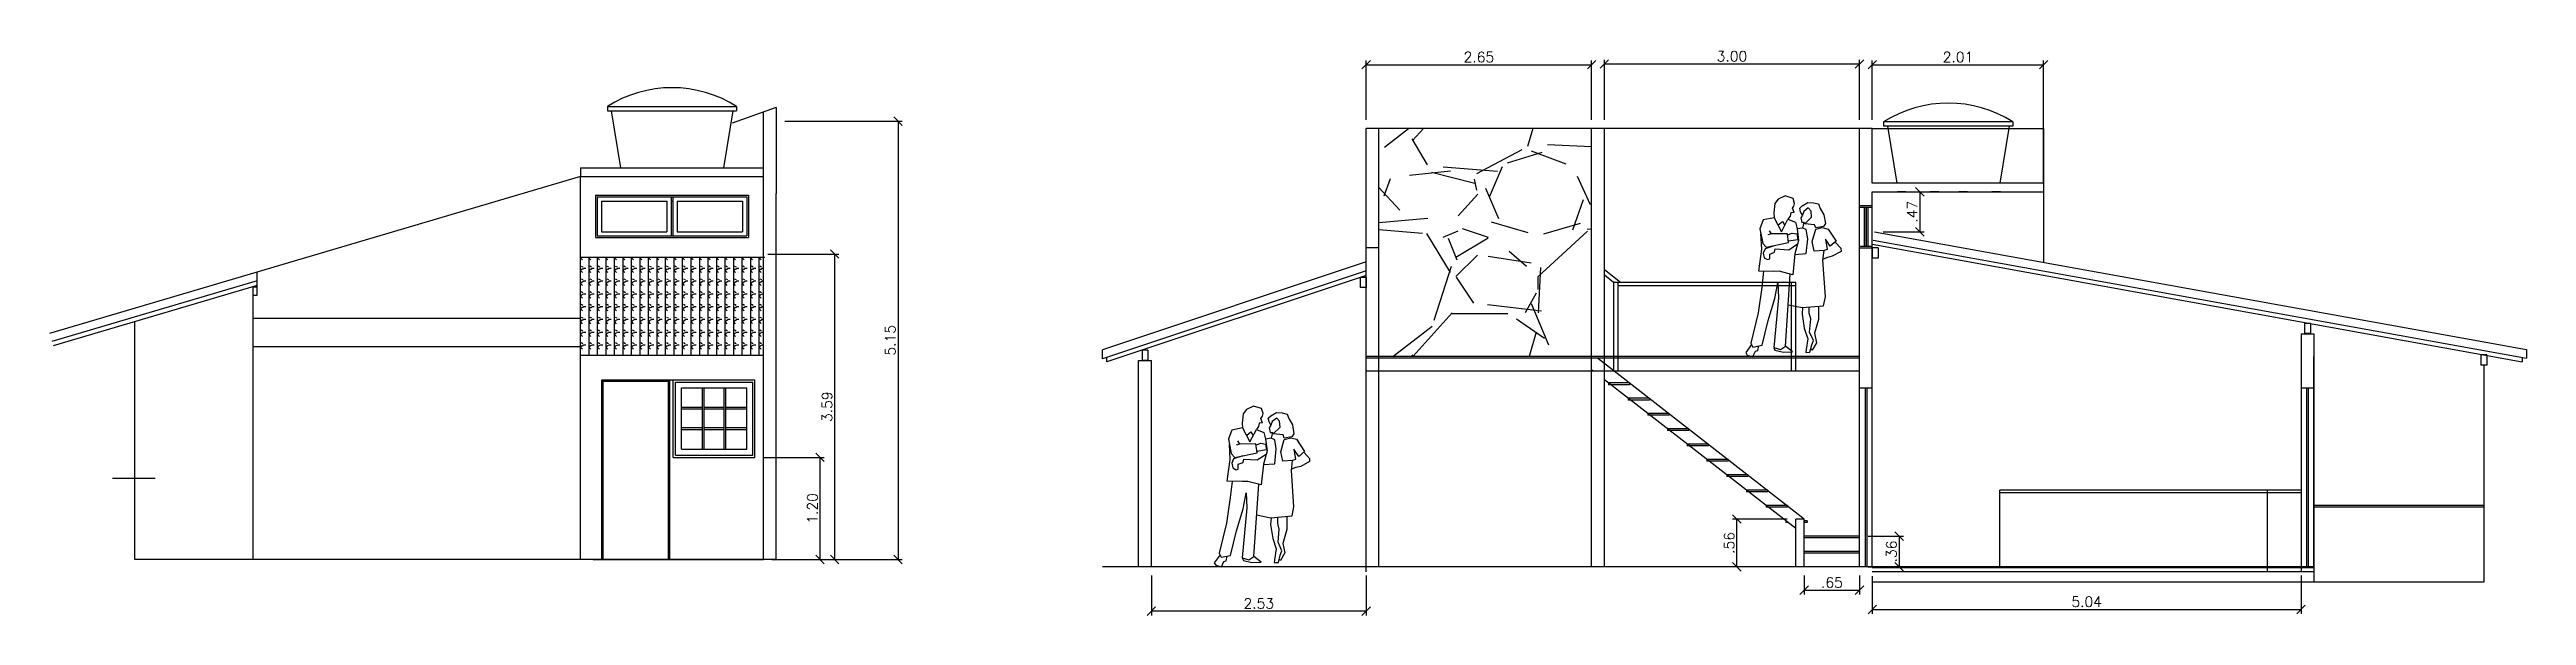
# Model space of a CAD drawing. Header units: metres. Extents: x 433 to 682, y 535 to 584.
# Drawn here: x 556.56 to 585.68, y 571.65 to 578.3 of the extents above; entities that cross this region are included whole.
import ezdxf

# ---------------------------------------------------------------- set-up
doc = ezdxf.new("R2010")
doc.units = ezdxf.units.M
doc.linetypes.add('ACAD_ISO02W100', pattern=[15, 12, -3])
for name, color, linetype in [('ARQ-COTAS', 30, 'Continuous'), ('ARQ-ESQ-01', 1, 'ACAD_ISO02W100'), ('ARQ-ESQ-02', 2, 'Continuous'), ('ARQ-HACHURA', 252, 'Continuous'), ('ARQ-NIVEL', 1, 'Continuous'), ('ARQ-PECAS_SANITARIAS', 7, 'Continuous'), ('ARQ-TEXTO4', 4, 'Continuous'), ('ARQ_ALVENARIA', 4, 'Continuous'), ('ARQ_AVENARIA', 4, 'Continuous')]:
    doc.layers.add(name, color=color, linetype=linetype)
doc.styles.add('ROMANS', font='romans.shx')
doc.dimstyles.new('1-100', dxfattribs={"dimtxt": 0.12, "dimasz": 0.1, "dimexe": 0.05, "dimexo": 0.1, "dimgap": 0.03, "dimtad": 1, "dimzin": 5, "dimdsep": 46, "dimtxsty": 'ROMANS', "dimblk": 'OBLIQUE', "dimcen": 0, "dimclrd": 256, "dimclre": 256, "dimclrt": 2, "dimadec": 0, "dimazin": 0, "dimtfac": 1, "dimtofl": 0, "dimtmove": 2, "dimatfit": 3, "dimfxl": 0.04, "dimtolj": 1, "dimtzin": 1, "dimarcsym": 0})

msp = doc.modelspace()

# ---------------------------------------------------------------- blocks, each defined once
blk = doc.blocks.new('_Oblique')
at = {"color": 0, "linetype": 'ByBlock', "lineweight": -2}
blk.add_line((-0.5, -0.5), (0.5, 0.5), dxfattribs=at)
blk = doc.blocks.new('*D58')
at = {"layer": 'ARQ-COTAS', "lineweight": -2, "transparency": 16777216}
for p, q in [((564.9999234183191, 575.8968887587442), (565.8374526761737, 575.8968887587442)), ((565.7874526761738, 572.307984265652), (565.7874526761738, 575.8968887587442)), ((565.1999234183183, 572.307984265652), (565.8374526761737, 572.307984265652))]:
    blk.add_line(p, q, dxfattribs=at)
at = {"layer": 'DEFPOINTS', "color": 0, "transparency": 16777216}
for p in [(564.8999234183191, 575.8968887587442), (565.7874526761738, 575.8968887587442), (565.0999234183183, 572.307984265652)]:
    blk.add_point(p, dxfattribs=at)
at = {"layer": 'ARQ-COTAS', "lineweight": -2, "transparency": 16777216, "xscale": 0.1, "yscale": 0.1, "zscale": 0.1}
for p, rotation in [((565.7874526761738, 575.8968887587442), 90), ((565.7874526761738, 572.307984265652), 270)]:
    blk.add_blockref('_Oblique', p, dxfattribs=dict(at, rotation=rotation))
at = {"layer": 'ARQ-COTAS', "color": 2, "transparency": 16777216, "insert": (565.6974526761736, 574.1024365121982), "char_height": 0.12, "attachment_point": 5, "rotation": 90, "style": 'ROMANS'}
blk.add_mtext('\\A1;3.59', dxfattribs=at)
blk = doc.blocks.new('*D59')
at = {"layer": 'ARQ-COTAS', "lineweight": -2, "transparency": 16777216}
for p, q in [((565.1999234183183, 577.4579842656519), (566.5816683258479, 577.4579842656519)), ((566.5316683258479, 577.4579842656519), (566.5316683258479, 572.307984265652)), ((565.1999234183183, 572.307984265652), (566.5816683258479, 572.307984265652))]:
    blk.add_line(p, q, dxfattribs=at)
at = {"layer": 'DEFPOINTS', "color": 0, "transparency": 16777216}
for p in [(565.0999234183183, 577.4579842656519), (565.0999234183183, 572.307984265652), (566.5316683258479, 572.307984265652)]:
    blk.add_point(p, dxfattribs=at)
at = {"layer": 'ARQ-COTAS', "lineweight": -2, "transparency": 16777216, "xscale": 0.1, "yscale": 0.1, "zscale": 0.1}
for p, rotation in [((566.5316683258479, 577.4579842656519), 90), ((566.5316683258479, 572.307984265652), 270)]:
    blk.add_blockref('_Oblique', p, dxfattribs=dict(at, rotation=rotation))
at = {"layer": 'ARQ-COTAS', "color": 2, "transparency": 16777216, "insert": (566.4416683258478, 574.8829842656521), "char_height": 0.12, "attachment_point": 5, "rotation": 90, "style": 'ROMANS'}
blk.add_mtext('\\A1;5.15', dxfattribs=at)
blk = doc.blocks.new('*D65')
at = {"layer": 'ARQ-COTAS', "lineweight": -2, "transparency": 16777216}
for p, q in [((564.9499234183187, 573.5079842656519), (565.6654816094408, 573.5079842656519)), ((565.6154816094408, 572.307984265652), (565.6154816094408, 573.5079842656519)), ((565.0499234183185, 572.307984265652), (565.6654816094408, 572.307984265652))]:
    blk.add_line(p, q, dxfattribs=at)
at = {"layer": 'DEFPOINTS', "color": 0, "transparency": 16777216}
for p in [(564.8499234183187, 573.5079842656519), (565.6154816094408, 573.5079842656519), (564.9499234183185, 572.307984265652)]:
    blk.add_point(p, dxfattribs=at)
at = {"layer": 'ARQ-COTAS', "lineweight": -2, "transparency": 16777216, "xscale": 0.1, "yscale": 0.1, "zscale": 0.1}
for p, rotation in [((565.6154816094408, 573.5079842656519), 90), ((565.6154816094408, 572.307984265652), 270)]:
    blk.add_blockref('_Oblique', p, dxfattribs=dict(at, rotation=rotation))
at = {"layer": 'ARQ-COTAS', "color": 2, "transparency": 16777216, "insert": (565.5254816094407, 572.907984265652), "char_height": 0.12, "attachment_point": 5, "rotation": 90, "style": 'ROMANS'}
blk.add_mtext('\\A1;1.20', dxfattribs=at)
blk = doc.blocks.new('*D60')
at = {"layer": 'ARQ-COTAS', "lineweight": -2, "transparency": 16777216}
for p, q in [((577.9851727372661, 577.4716168757005), (577.9851727372661, 578.1705517329777)), ((577.9851727372661, 578.1205517329778), (579.9995013982589, 578.1205517329778)), ((579.9995013982589, 576.7275791019772), (579.9995013982589, 578.1705517329777))]:
    blk.add_line(p, q, dxfattribs=at)
at = {"layer": 'DEFPOINTS', "color": 0, "transparency": 16777216}
for p in [(579.9995013982589, 578.1205517329778), (577.9851727372661, 577.3716168757005), (579.9995013982589, 576.6275791019772)]:
    blk.add_point(p, dxfattribs=at)
at = {"layer": 'ARQ-COTAS', "lineweight": -2, "transparency": 16777216, "xscale": 0.1, "yscale": 0.1, "zscale": 0.1, "rotation": 180}
blk.add_blockref('_Oblique', (577.9851727372661, 578.1205517329778), dxfattribs=at)
at = {"layer": 'ARQ-COTAS', "lineweight": -2, "transparency": 16777216, "xscale": 0.1, "yscale": 0.1, "zscale": 0.1}
blk.add_blockref('_Oblique', (579.9995013982589, 578.1205517329778), dxfattribs=at)
at = {"layer": 'ARQ-COTAS', "color": 2, "transparency": 16777216, "insert": (578.9923370677625, 578.2105517329778), "char_height": 0.12, "attachment_point": 5, "style": 'ROMANS'}
blk.add_mtext('\\A1;2.01', dxfattribs=at)
blk = doc.blocks.new('*D61')
at = {"layer": 'ARQ-COTAS', "lineweight": -2, "transparency": 16777216}
for p, q in [((572.0351727372663, 577.4716168757005), (572.0351727372663, 578.1705517329777)), ((572.0351727372663, 578.1205517329778), (574.6851727372663, 578.1205517329778)), ((574.6851727372663, 577.4716168757004), (574.6851727372663, 578.1705517329777))]:
    blk.add_line(p, q, dxfattribs=at)
at = {"layer": 'DEFPOINTS', "color": 0, "transparency": 16777216}
for p in [(574.6851727372663, 578.1205517329778), (572.0351727372663, 577.3716168757005), (574.6851727372663, 577.3716168757004)]:
    blk.add_point(p, dxfattribs=at)
at = {"layer": 'ARQ-COTAS', "lineweight": -2, "transparency": 16777216, "xscale": 0.1, "yscale": 0.1, "zscale": 0.1, "rotation": 180}
blk.add_blockref('_Oblique', (572.0351727372663, 578.1205517329778), dxfattribs=at)
at = {"layer": 'ARQ-COTAS', "lineweight": -2, "transparency": 16777216, "xscale": 0.1, "yscale": 0.1, "zscale": 0.1}
blk.add_blockref('_Oblique', (574.6851727372663, 578.1205517329778), dxfattribs=at)
at = {"layer": 'ARQ-COTAS', "color": 2, "transparency": 16777216, "insert": (573.3601727372663, 578.2105517329778), "char_height": 0.12, "attachment_point": 5, "style": 'ROMANS'}
blk.add_mtext('\\A1;2.65', dxfattribs=at)
blk = doc.blocks.new('*D62')
at = {"layer": 'ARQ-COTAS', "lineweight": -2, "transparency": 16777216}
for p, q in [((574.8351727372662, 577.4716168757004), (574.8351727372662, 578.1799784053694)), ((574.8351727372662, 578.1299784053695), (577.8351727372662, 578.1299784053695)), ((577.8351727372662, 577.4716168757005), (577.8351727372662, 578.1799784053694))]:
    blk.add_line(p, q, dxfattribs=at)
at = {"layer": 'DEFPOINTS', "color": 0, "transparency": 16777216}
for p in [(577.8351727372662, 578.1299784053695), (574.8351727372662, 577.3716168757004), (577.8351727372662, 577.3716168757005)]:
    blk.add_point(p, dxfattribs=at)
at = {"layer": 'ARQ-COTAS', "lineweight": -2, "transparency": 16777216, "xscale": 0.1, "yscale": 0.1, "zscale": 0.1, "rotation": 180}
blk.add_blockref('_Oblique', (574.8351727372662, 578.1299784053695), dxfattribs=at)
at = {"layer": 'ARQ-COTAS', "lineweight": -2, "transparency": 16777216, "xscale": 0.1, "yscale": 0.1, "zscale": 0.1}
blk.add_blockref('_Oblique', (577.8351727372662, 578.1299784053695), dxfattribs=at)
at = {"layer": 'ARQ-COTAS', "color": 2, "transparency": 16777216, "insert": (576.3351727372662, 578.2199784053695), "char_height": 0.12, "attachment_point": 5, "style": 'ROMANS'}
blk.add_mtext('\\A1;3.00', dxfattribs=at)
blk = doc.blocks.new('*D63')
at = {"layer": 'ARQ-COTAS', "lineweight": -2, "transparency": 16777216}
for p, q in [((569.5101727372665, 572.1216168757004), (569.5101727372665, 571.6507401032488)), ((572.0351727372665, 572.1216168757004), (572.0351727372665, 571.6507401032488)), ((572.0351727372665, 571.7007401032488), (569.5101727372665, 571.7007401032488))]:
    blk.add_line(p, q, dxfattribs=at)
at = {"layer": 'DEFPOINTS', "color": 0, "transparency": 16777216}
for p in [(569.5101727372665, 572.2216168757004), (572.0351727372665, 572.2216168757004), (569.5101727372665, 571.7007401032488)]:
    blk.add_point(p, dxfattribs=at)
at = {"layer": 'ARQ-COTAS', "lineweight": -2, "transparency": 16777216, "xscale": 0.1, "yscale": 0.1, "zscale": 0.1, "rotation": 180}
blk.add_blockref('_Oblique', (569.5101727372665, 571.7007401032488), dxfattribs=at)
at = {"layer": 'ARQ-COTAS', "lineweight": -2, "transparency": 16777216, "xscale": 0.1, "yscale": 0.1, "zscale": 0.1}
blk.add_blockref('_Oblique', (572.0351727372665, 571.7007401032488), dxfattribs=at)
at = {"layer": 'ARQ-COTAS', "color": 2, "transparency": 16777216, "insert": (570.7726727372665, 571.7907401032488), "char_height": 0.12, "attachment_point": 5, "style": 'ROMANS'}
blk.add_mtext('\\A1;2.53', dxfattribs=at)
blk = doc.blocks.new('*D64')
at = {"layer": 'ARQ-COTAS', "lineweight": -2, "transparency": 16777216}
for p, q in [((577.9851727372663, 572.1116168757005), (577.9851727372663, 571.6713275843956)), ((583.0251727372664, 572.1216168757005), (583.0251727372664, 571.6713275843956)), ((577.9851727372663, 571.7213275843956), (583.0251727372664, 571.7213275843956))]:
    blk.add_line(p, q, dxfattribs=at)
at = {"layer": 'DEFPOINTS', "color": 0, "transparency": 16777216}
for p in [(577.9851727372663, 572.2116168757005), (583.0251727372664, 572.2216168757005), (583.0251727372664, 571.7213275843956)]:
    blk.add_point(p, dxfattribs=at)
at = {"layer": 'ARQ-COTAS', "lineweight": -2, "transparency": 16777216, "xscale": 0.1, "yscale": 0.1, "zscale": 0.1, "rotation": 180}
blk.add_blockref('_Oblique', (577.9851727372663, 571.7213275843956), dxfattribs=at)
at = {"layer": 'ARQ-COTAS', "lineweight": -2, "transparency": 16777216, "xscale": 0.1, "yscale": 0.1, "zscale": 0.1}
blk.add_blockref('_Oblique', (583.0251727372664, 571.7213275843956), dxfattribs=at)
at = {"layer": 'ARQ-COTAS', "color": 2, "transparency": 16777216, "insert": (580.5051727372663, 571.8113275843956), "char_height": 0.12, "attachment_point": 5, "style": 'ROMANS'}
blk.add_mtext('\\A1;5.04', dxfattribs=at)
blk = doc.blocks.new('*D66')
at = {"layer": 'ARQ_ALVENARIA', "lineweight": -2, "transparency": 16777216}
for p, q in [((577.1851727372665, 572.1216168757005), (577.1851727372665, 571.8972007846614)), ((577.1851727372665, 571.9472007846614), (577.8351727372665, 571.9472007846614)), ((577.8351727372665, 572.1216168757005), (577.8351727372665, 571.8972007846614))]:
    blk.add_line(p, q, dxfattribs=at)
at = {"layer": 'DEFPOINTS', "color": 0, "transparency": 16777216}
for p in [(577.1851727372665, 572.2216168757005), (577.8351727372665, 572.2216168757005), (577.8351727372665, 571.9472007846614)]:
    blk.add_point(p, dxfattribs=at)
at = {"layer": 'ARQ_ALVENARIA', "lineweight": -2, "transparency": 16777216, "xscale": 0.1, "yscale": 0.1, "zscale": 0.1, "rotation": 180}
blk.add_blockref('_Oblique', (577.1851727372665, 571.9472007846614), dxfattribs=at)
at = {"layer": 'ARQ_ALVENARIA', "lineweight": -2, "transparency": 16777216, "xscale": 0.1, "yscale": 0.1, "zscale": 0.1}
blk.add_blockref('_Oblique', (577.8351727372665, 571.9472007846614), dxfattribs=at)
at = {"layer": 'ARQ_ALVENARIA', "color": 2, "transparency": 16777216, "insert": (577.5101727372664, 572.0372007846614), "char_height": 0.12, "attachment_point": 5, "style": 'ROMANS'}
blk.add_mtext('\\A1;.65', dxfattribs=at)
blk = doc.blocks.new('*D70')
at = {"layer": 'ARQ-ESQ-01', "lineweight": -2, "transparency": 16777216}
for p, q in [((578.0851727372662, 576.6275791019773), (578.5943189026523, 576.6275791019773)), ((578.5443189026523, 576.6275791019773), (578.5443189026523, 576.1583845723712)), ((578.1118442733036, 576.1583845723712), (578.5943189026523, 576.1583845723712))]:
    blk.add_line(p, q, dxfattribs=at)
at = {"layer": 'DEFPOINTS', "color": 0, "transparency": 16777216}
for p in [(577.9851727372662, 576.6275791019773), (578.0118442733036, 576.1583845723712), (578.5443189026523, 576.1583845723712)]:
    blk.add_point(p, dxfattribs=at)
at = {"layer": 'ARQ-ESQ-01', "lineweight": -2, "transparency": 16777216, "xscale": 0.1, "yscale": 0.1, "zscale": 0.1}
for p, rotation in [((578.5443189026523, 576.6275791019773), 90), ((578.5443189026523, 576.1583845723712), 270)]:
    blk.add_blockref('_Oblique', p, dxfattribs=dict(at, rotation=rotation))
at = {"layer": 'ARQ-ESQ-01', "color": 2, "transparency": 16777216, "insert": (578.4543189026522, 576.3929818371744), "char_height": 0.12, "attachment_point": 5, "rotation": 90, "style": 'ROMANS'}
blk.add_mtext('\\A1;.47', dxfattribs=at)
blk = doc.blocks.new('*D71')
at = {"layer": 'ARQ-ESQ-01', "lineweight": -2, "transparency": 16777216}
for p, q in [((576.9851727372666, 572.7836219676773), (576.3423483998679, 572.7836219676773)), ((576.3923483998678, 572.2216168757006), (576.3923483998678, 572.7836219676773)), ((576.9851727372665, 572.2216168757006), (576.3423483998679, 572.2216168757006))]:
    blk.add_line(p, q, dxfattribs=at)
at = {"layer": 'DEFPOINTS', "color": 0, "transparency": 16777216}
for p in [(576.3923483998678, 572.7836219676773), (577.0851727372666, 572.7836219676773), (577.0851727372665, 572.2216168757006)]:
    blk.add_point(p, dxfattribs=at)
at = {"layer": 'ARQ-ESQ-01', "lineweight": -2, "transparency": 16777216, "xscale": 0.1, "yscale": 0.1, "zscale": 0.1}
for p, rotation in [((576.3923483998678, 572.7836219676773), 90), ((576.3923483998678, 572.2216168757006), 270)]:
    blk.add_blockref('_Oblique', p, dxfattribs=dict(at, rotation=rotation))
at = {"layer": 'ARQ-ESQ-01', "color": 2, "transparency": 16777216, "insert": (576.3023483998677, 572.5026194216891), "char_height": 0.12, "attachment_point": 5, "rotation": 90, "style": 'ROMANS'}
blk.add_mtext('\\A1;.56', dxfattribs=at)
blk = doc.blocks.new('*D72')
at = {"layer": 'ARQ-ESQ-01', "lineweight": -2, "transparency": 16777216}
for p, q in [((577.9351727372665, 572.5816168757005), (578.3499479183095, 572.5816168757005)), ((578.2999479183095, 572.5816168757005), (578.2999479183095, 572.2216168757005)), ((577.9351727372665, 572.2216168757005), (578.3499479183095, 572.2216168757005))]:
    blk.add_line(p, q, dxfattribs=at)
at = {"layer": 'DEFPOINTS', "color": 0, "transparency": 16777216}
for p in [(577.8351727372665, 572.5816168757005), (577.8351727372665, 572.2216168757005), (578.2999479183095, 572.2216168757005)]:
    blk.add_point(p, dxfattribs=at)
at = {"layer": 'ARQ-ESQ-01', "lineweight": -2, "transparency": 16777216, "xscale": 0.1, "yscale": 0.1, "zscale": 0.1}
for p, rotation in [((578.2999479183095, 572.5816168757005), 90), ((578.2999479183095, 572.2216168757005), 270)]:
    blk.add_blockref('_Oblique', p, dxfattribs=dict(at, rotation=rotation))
at = {"layer": 'ARQ-ESQ-01', "color": 2, "transparency": 16777216, "insert": (578.2099479183094, 572.4016168757007), "char_height": 0.12, "attachment_point": 5, "rotation": 90, "style": 'ROMANS'}
blk.add_mtext('\\A1;.36', dxfattribs=at)

# ---------------------------------------------------------------- dimensions: what is measured, and where the dimension line sits
at = {"layer": 'ARQ-COTAS'}
for base, p1, p2, angle, picture, middle in [((574.6851727372663, 578.1205517329778), (572.0351727372663, 577.3716168757005), (574.6851727372663, 577.3716168757004), 180, '*D61', (573.3601727372663, 578.2105517329778)), ((579.9995013982589, 578.1205517329778), (577.9851727372661, 577.3716168757005), (579.9995013982589, 576.6275791019772), 180, '*D60', (578.9923370677625, 578.2105517329778)), ((566.5316683258479, 572.307984265652), (565.0999234183183, 577.4579842656519), (565.0999234183183, 572.307984265652), 90, '*D59', (566.4416683258478, 574.8829842656521)), ((565.7874526761738, 575.8968887587442), (565.0999234183183, 572.307984265652), (564.8999234183191, 575.8968887587442), 90, '*D58', (565.6974526761736, 574.1024365121982)), ((565.6154816094408, 573.5079842656519), (564.9499234183185, 572.307984265652), (564.8499234183187, 573.5079842656519), 90, '*D65', (565.5254816094407, 572.907984265652))]:
    dim = msp.add_linear_dim(base=base, p1=p1, p2=p2, angle=angle, dimstyle='1-100', dxfattribs=at)
    dim.commit()
    dim.dimension.update_dxf_attribs({"geometry": picture, "text_midpoint": middle})
for base, p1, p2, picture, middle in [((577.8351727372662, 578.1299784053695), (574.8351727372662, 577.3716168757004), (577.8351727372662, 577.3716168757005), '*D62', (576.3351727372662, 578.2199784053695)), ((569.5101727372665, 571.7007401032488), (572.0351727372665, 572.2216168757004), (569.5101727372665, 572.2216168757004), '*D63', (570.7726727372665, 571.7907401032488)), ((583.0251727372664, 571.7213275843956), (577.9851727372663, 572.2116168757005), (583.0251727372664, 572.2216168757005), '*D64', (580.5051727372663, 571.8113275843956))]:
    dim = msp.add_linear_dim(base=base, p1=p1, p2=p2, dimstyle='1-100', dxfattribs=at)
    dim.commit()
    dim.dimension.update_dxf_attribs({"geometry": picture, "text_midpoint": middle})
at = {"layer": 'ARQ-ESQ-01'}
for base, p1, p2, picture, middle in [((578.5443189026523, 576.1583845723712), (577.9851727372662, 576.6275791019773), (578.0118442733036, 576.1583845723712), '*D70', (578.4543189026522, 576.3929818371744)), ((576.3923483998678, 572.7836219676773), (577.0851727372665, 572.2216168757006), (577.0851727372666, 572.7836219676773), '*D71', (576.3023483998677, 572.5026194216891)), ((578.2999479183095, 572.2216168757005), (577.8351727372665, 572.5816168757005), (577.8351727372665, 572.2216168757005), '*D72', (578.2099479183094, 572.4016168757007))]:
    dim = msp.add_linear_dim(base=base, p1=p1, p2=p2, angle=90, dimstyle='1-100', dxfattribs=at)
    dim.commit()
    dim.dimension.update_dxf_attribs({"geometry": picture, "text_midpoint": middle})
at = {"layer": 'ARQ_ALVENARIA'}
dim = msp.add_linear_dim(base=(577.8351727372665, 571.9472007846614), p1=(577.1851727372665, 572.2216168757005), p2=(577.8351727372665, 572.2216168757005), dimstyle='1-100', dxfattribs=at)
dim.commit()
dim.dimension.update_dxf_attribs({"geometry": '*D66', "text_midpoint": (577.5101727372664, 572.0372007846614)})

# ---------------------------------------------------------------- hatches: boundary and pattern name
at = {"layer": 'ARQ-ESQ-01'}
h = msp.add_hatch(dxfattribs=at)
h.set_pattern_fill('TELHA1', color=256, scale=0.01, style=0, pattern_type=2)
h.set_pattern_definition([(0, (0.04, 0.03), (0, 0.15), [0.02, -0.08]), (45, (0, 0), (0.09999904099540156, 0.1500056325609142), [0.02828427125, -0.3959797975]), (135, (0.1, 0), (-0.09999904099540155, 0.1500056325609142), [0.02828427125, -0.3959797975]), (26.56505118, (0.02, 0.02), (0.199999999992369, 0.1499999999543122), [0.0223606798, -0.3130495168]), (333.43494882, (0.06, 0.03), (0.199999999992369, -0.1499999999543122), [0.0223606798, -0.313045168]), (90, (0, 0), (-0.1, 6.123233995736766e-18), [])])
h.paths.add_polyline_path([(564.9499234183187, 574.7079842656519), (564.9499234183187, 574.807984265652), (564.9499234183187, 575.858680997674), (562.7999234183186, 575.858680997674), (562.7999234183186, 574.7079842656518)])
at = {"layer": 'ARQ-HACHURA'}
h = msp.add_hatch(dxfattribs=at)
h.set_pattern_fill('GRAVEL', color=256, scale=0.1, style=0)
h.set_pattern_definition([(228.0128, (1.8288, 2.54), (-20.32001726589601, -22.86002808951258), [0.341721, -33.8305]), (184.9697, (1.6002, 2.286), (30.48004930617913, 2.539982075387458), [0.586405, -58.054]), (132.5104, (1.016, 2.2352), (25.3999815183317, -27.94002729246041), [0.413482, -40.9347]), (267.2737, (0.0254, 1.6002), (2.539988970828173, 50.79998365336643), [0.534005, -52.8664]), (292.8337, (0, 1.0668), (-12.7000360555019, 30.48001733005111), [0.523634, -51.8398]), (357.2737, (0.2032, 0.5842), (-50.79998365336643, 2.539988970828175), [0.534005, -52.8664]), (37.6942, (0.7366000000000001, 0.5588), (-33.02002086123994, -25.39997735698489), [0.706194, -69.91310000000001]), (72.2553, (1.2954, 0.9906000000000001), (17.7800355654672, 55.8800162060364), [0.6667200000000001, -66.0053]), (121.4296, (1.4986, 1.6256), (-20.32000523526448, 33.01996115997269), [0.5358129999999999, -53.0455]), (175.2364, (1.2192, 2.0828), (27.93997805305446, -2.539976162721156), [0.611713, -29.9739]), (222.3974, (0.6096, 2.1336), (-30.48000091723971, -27.93996365063697), [0.7910780000000001, -78.3168]), (138.8141, (2.54, 1.5748), (-17.77998867422474, 15.239976557124), [0.270005, -26.7306]), (171.4692, (2.3368, 1.7526), (33.01994959559141, -5.080012800045699), [0.5136819999999999, -50.8546]), (225, (1.8288, 1.8288), (-5.329070518200752e-16, -2.539998268700197), [0.3592090000000001, -3.23289]), (203.1986, (1.651, 2.1336), (12.70004282559083, 5.080022274306265), [0.193441, -19.1506]), (291.8014, (1.4732, 2.0574), (-2.540001781894509, 7.620004908731865), [0.273566, -13.4048]), (30.9638, (1.5748, 1.8034), (7.619991954808227, 5.080003958660552), [0.44432, -14.3663]), (161.5651, (1.9558, 2.032), (5.080002318180981, -2.539996222465077), [0.321287, -7.7109]), (16.38950000000001, (0, 2.0574), (25.40001401396935, 7.619984149967805), [0.450088, -44.55880000000001]), (70.3462, (0.4318000000000001, 2.1844), (-10.15997168867651, -27.939960488545), [0.377599, -37.3822]), (293.1986, (1.9558, 2.54), (-5.080022274306264, 12.70004282559083), [0.38688, -18.9572]), (343.6105, (2.1082, 2.1844), (-25.40001401396935, 7.619984149967812), [0.450088, -44.5588]), (339.444, (0, 0.4826000000000001), (-12.70001576425591, 5.079993836050138), [0.434035, -21.2677]), (294.7751, (0.4064, 0.3302), (-12.69997040362684, 27.93998702615667), [0.3636719999999999, -36.00359999999999]), (66.80140000000002, (1.9812, 0), (5.080022274306268, 12.70004282559083), [0.38688, -18.9572]), (17.354, (2.1336, 0.3556), (-33.02000178185996, -10.15998467560563), [0.425783, -42.15239999999999]), (69.444, (0.7366000000000001, 0), (-5.079993836050145, -12.70001576425591), [0.217018, -21.4848]), (101.3099, (1.8288, 0), (-2.539987462887348, 10.15996746090262), [0.129515, -12.822]), (165.9638, (1.8034, 0.127), (7.620005354697174, -2.539995604123642), [0.523634, -9.94905]), (186.0090000000001, (1.2954, 0.254), (25.39996254442795, 2.539994068547859), [0.485267, -48.0414]), (303.6901, (1.5748, 1.5748), (-2.540000871307233, 5.07999509923184), [0.366324, -8.791780000000001]), (353.1572, (1.778, 1.27), (43.18001785664342, -5.08002275165484), [0.6395569999999999, -63.316]), (60.94540000000001, (2.413, 1.1938), (-10.15997636582909, -17.77995761083412), [0.261508, -25.8894]), (90, (2.54, 1.4224), (-2.54, 2.54), [0.1524, -2.3876]), (120.2564, (1.2446, 0.3302), (10.15997846683611, -17.77999103247756), [0.352867, -34.9339]), (48.01280000000001, (1.0668, 0.635), (20.32001726589601, 22.86002808951258), [0.683443, -33.4888]), (0, (1.524, 1.143), (2.54, 2.54), [0.6604000000000001, -1.8796]), (325.3048, (2.1844, 1.143), (-25.39995599095369, 17.78000169048476), [0.40161, -39.7593]), (254.0546, (2.5146, 0.9144000000000001), (-2.540006479701475, -10.16002420320363), [0.369829, -18.1217]), (207.646, (2.413, 0.5588), (-48.25998304902272, -25.40001597472339), [0.602145, -59.6125]), (175.4261, (1.8796, 0.2794), (-33.02000760474751, 2.539987711219462), [0.637029, -63.0658]), (175.4261, (1.8796, 0.2794), (-33.02000760474751, 2.539987711219462), [0.637029, -63.0658])])
h.paths.add_polyline_path([(572.1851727372663, 577.3716168756962), (572.1851727372664, 574.6916168757004), (574.6851727372664, 574.6916168757004), (574.6851727372663, 577.3716168756981)])

# ---------------------------------------------------------------- linework, layer by layer
for points in [[(577.0652313465284, 576.383043796948), (577.0463928474477, 576.4341330592944), (577.0634566579853, 576.4597538290035), (577.072401975341, 576.4919802969206), (577.0545212472188, 576.5509088050591), (576.9595842837285, 576.5787838727671), (576.87710282487, 576.5406793266108), (576.8395468669037, 576.4884834869979), (576.8267283108418, 576.3792677396357), (576.831234953184, 576.3232656172397), (576.7031529406283, 576.2970327741816), (576.6635862130065, 576.1936697983044), (576.6971389968878, 576.0207118869592), (576.7388519231197, 575.9763592696055), (577.0012823846544, 576.0301998623827), (576.9874058420229, 576.1351247296335), (576.7985536768625, 576.1327945113721), (576.7756648609525, 576.1705662315693)], [(577.0652313465284, 576.383043796948), (577.0267349714238, 576.3793466249593), (577.0186025951857, 576.3408819924342), (576.9937243399073, 576.3055133765438), (577.0804262521903, 576.2707285621868), (577.1017566474908, 576.1907811544197), (577.1180402708959, 576.055312245118), (577.0751974834549, 575.8980288488901), (577.0493555270954, 575.6531284299953), (576.8919590436061, 575.6937233552628), (576.8288210000381, 575.6929560397808), (576.6498332390847, 575.6963268216355), (576.6857940459894, 575.9519859305369), (576.6755438049202, 576.1320307960258)], [(576.831234953184, 576.3232656172397), (576.9175594252778, 576.1577938068459), (576.9937243399073, 576.3055133765438)], [(576.8788080981319, 576.2386176408896), (576.9292575210169, 576.2783336805222), (576.9556746201052, 576.2317170851198)], [(577.1911017216597, 576.2533294663317), (577.1806540216222, 576.2696299378542), (577.1653753119201, 576.2011018841395), (577.1017566474908, 576.1907811544197)], [(577.1635401032792, 576.3549990983478), (577.1432765621284, 576.3223115663935), (577.1556147850895, 576.268471389031), (577.1806540216222, 576.2696299378542)], [(576.8321734166668, 575.9947632791636), (576.7244883238016, 575.9596168613292), (576.7026956728657, 575.9071913764293), (576.7151546482615, 575.8524793452483), (576.7546549256633, 575.831336946066), (576.7804239959775, 575.839618128612), (576.7792891468956, 575.8954506201158), (576.8361676955682, 575.9173781943032), (576.843822921709, 575.9575569952739), (577.0027743550438, 575.9478701748932), (577.1074184774611, 576.016317776148)], [(576.7985536768625, 576.1327945113721), (576.755727737539, 576.1214277244836)], [(576.9891162403275, 576.1221918745395), (577.0436058671265, 576.1435651307795), (577.0988446505074, 576.13289870345), (577.1105685587036, 576.0635755681407), (576.9990330991059, 576.047207412019)], [(576.9958191657856, 575.3006268037922), (577.1611817515144, 575.266652389678), (577.4118570679763, 575.2884078736149), (577.4346779165578, 575.3948668661269), (577.4044071226181, 575.823437755035), (577.4181551778232, 575.939930782646), (577.3021889024121, 575.9305534351258), (577.2791264791427, 576.0432644753021), (577.3207570492868, 576.1876509358472), (577.3966293391734, 576.2063694061384), (577.4651008492575, 576.1899667653494), (577.5598617460303, 576.0466060430916), (577.4915921151207, 575.9886313294448), (577.434380740489, 576.072074030026), (577.4547146807233, 575.9499226628734), (577.4181551778232, 575.939930782646)], [(577.0744894896886, 575.8913192961188), (577.2083019725575, 575.9009101146999), (577.2267327368223, 576.0768866744647), (577.2089789790178, 576.1831333755099), (577.1653753119201, 576.2011018841395)], [(577.5535635670274, 576.0334015882039), (577.6171579361081, 575.9648492391406), (577.6191692114666, 575.9264376794821), (577.5143435484209, 575.8697386682911), (577.4579456206097, 575.8573645083413), (577.4060482848455, 575.8373440096886)], [(576.7071876907393, 575.6952466955761), (576.6863585400471, 575.5040641791072), (576.6425446042939, 575.2042925104313), (576.5571561363247, 574.85083700822), (576.5801262969169, 574.8034836019697), (576.6888187628433, 574.8250580313164), (576.7592112392641, 575.1156051352469), (576.8375173646311, 575.3730776167992), (576.873962768864, 575.5599790266988), (576.8819443851388, 575.3826736916113), (576.8259879575344, 574.7967484740857), (576.9053877885173, 574.7735987760119), (576.9631427634664, 574.8129472820447), (577.0199463582572, 575.6607134978742)], [(577.1665211967671, 575.267115786781), (577.1606803060686, 575.1894934793406), (577.1850754811273, 575.0248837064644), (577.2273260775542, 574.9016297385123), (577.2073646587922, 574.7736181526436), (577.2034770313271, 574.7411372383882), (577.2520039707667, 574.7426396210699), (577.2737787621794, 574.8283058884763), (577.2932387354956, 574.8791585640074), (577.2481430980083, 574.9794567601264), (577.2621560118439, 575.1348102256778), (577.2440808517782, 575.2010725576959), (577.2440950224121, 575.2738482251461)], [(577.3515649169963, 575.2831752685836), (577.3519574115257, 575.1280388730446), (577.3054601126705, 574.9653054522751), (577.328607351386, 574.8542803087289), (577.2763167897377, 574.7667689260924), (577.2608367163209, 574.7773893611816)], [(576.5654840994517, 574.8336687598915), (576.4979736875506, 574.7383198942842), (576.515638653442, 574.7086984098485), (576.5818340295372, 574.6918468907776), (576.6120030907573, 574.7539919500433), (576.6394580577016, 574.7621883171431), (576.6505206775178, 574.8174562225901)], [(576.8275645614451, 574.7962888017656), (576.839634349176, 574.7656389957273), (576.940473686254, 574.7431008652994), (577.0482897259038, 574.747254362801), (576.9631427634664, 574.8129472820447)], [(570.8168698388681, 573.9139411919223), (570.7783734637635, 573.9102440199337), (570.7702410875254, 573.8717793874085), (570.745362832247, 573.8364107715181), (570.8320647445299, 573.8016259571611), (570.8533951398305, 573.721678549394), (570.8696787632356, 573.5862096400923), (570.8268359757946, 573.4289262438645), (570.800994019435, 573.1840258249696), (570.6435975359458, 573.2246207502371), (570.5804594923778, 573.2238534347551), (570.4014717314244, 573.2272242166098), (570.4374325383291, 573.4828833255112), (570.4271822972598, 573.6629281910001)], [(570.8168698388681, 573.9139411919223), (570.7980313397874, 573.9650304542687), (570.815095150325, 573.9906512239778), (570.8240404676807, 574.0228776918949), (570.8061597395584, 574.0818062000334), (570.7112227760682, 574.1096812677414), (570.6287413172097, 574.0715767215851), (570.5911853592434, 574.0193808819722), (570.5783668031814, 573.91016513461), (570.5828734455237, 573.854163012214), (570.454791432968, 573.8279301691559), (570.4152247053462, 573.7245671932787), (570.4487774892275, 573.5516092819336), (570.4904904154594, 573.5072566645798), (570.752920876994, 573.561097257357), (570.7390443343626, 573.6660221246078), (570.5501921692022, 573.6636919063465), (570.5273033532922, 573.7014636265436)], [(570.5501921692022, 573.6636919063465), (570.5073662298787, 573.6523251194579)], [(570.5828734455237, 573.854163012214), (570.6691979176175, 573.6886912018202), (570.745362832247, 573.8364107715181)], [(570.6304465904716, 573.769515035864), (570.6808960133566, 573.8092310754965), (570.7073131124449, 573.7626144800942)], [(570.7407547326671, 573.6530892695138), (570.7952443594662, 573.6744625257538), (570.8504831428471, 573.6637960984243), (570.8622070510432, 573.594472963115), (570.7506715914456, 573.5781048069933)], [(570.7474576581253, 572.8315241987665), (570.9128202438541, 572.7975497846523), (571.1634955603159, 572.8193052685892), (571.1863164088975, 572.9257642611012), (571.1560456149577, 573.3543351500093), (571.1697936701629, 573.4708281776203), (571.0538273947518, 573.4614508301001), (571.0307649714824, 573.5741618702764), (571.0723955416265, 573.7185483308215), (571.1482678315131, 573.7372668011127), (571.2167393415972, 573.7208641603237), (571.31150023837, 573.577503438066), (571.2432306074604, 573.5195287244192), (571.1860192328287, 573.6029714250003), (571.206353173063, 573.4808200578477), (571.1697936701629, 573.4708281776203)], [(570.8261279820283, 573.4222166910931), (570.9599404648972, 573.4318075096742), (570.978371229162, 573.607784069439), (570.9606174713575, 573.7140307704842), (570.9170138042598, 573.7319992791138)], [(570.9427402139994, 573.784226861306), (570.9322925139619, 573.8005273328286), (570.9170138042598, 573.7319992791138), (570.8533951398305, 573.721678549394)], [(570.9151785956188, 573.8858964933221), (570.8949150544681, 573.8532089613678), (570.9072532774292, 573.7993687840053), (570.9322925139619, 573.8005273328286)], [(570.5838119090065, 573.525660674138), (570.4761268161412, 573.4905142563035), (570.4543341652054, 573.4380887714036), (570.4667931406012, 573.3833767402226), (570.506293418003, 573.3622343410403), (570.5320624883171, 573.3705155235863), (570.5309276392353, 573.4263480150901), (570.5878061879079, 573.4482755892775), (570.5954614140487, 573.4884543902482), (570.7544128473835, 573.4787675698675), (570.8590569698008, 573.5472151711223)], [(571.305202059367, 573.5642989831782), (571.3687964284478, 573.4957466341149), (571.3708077038062, 573.4573350744564), (571.2659820407606, 573.4006360632654), (571.2095841129494, 573.3882619033157), (571.1576867771852, 573.368241404663)], [(570.4588261830789, 573.2261440905504), (570.4379970323868, 573.0349615740815), (570.3941830966336, 572.7351899054056), (570.3087946286644, 572.3817344031943), (570.3317647892566, 572.334380996944), (570.440457255183, 572.3559554262907), (570.5108497316038, 572.6465025302213), (570.5891558569708, 572.9039750117735), (570.6256012612037, 573.0908764216731), (570.6335828774785, 572.9135710865856), (570.5776264498741, 572.32764586906), (570.6570262808569, 572.3044961709862), (570.7147812558061, 572.343844677019), (570.7715848505969, 573.1916108928485)], [(570.9181596891068, 572.7980131817553), (570.9123187984083, 572.720390874315), (570.936713973467, 572.5557811014387), (570.9789645698938, 572.4325271334866), (570.9590031511319, 572.3045155476179), (570.9551155236668, 572.2720346333625), (571.0036424631064, 572.2735370160442), (571.0254172545191, 572.3592032834506), (571.0448772278353, 572.4100559589817), (570.999781590348, 572.5103541551007), (571.0137945041836, 572.6657076206521), (570.9957193441179, 572.7319699526702), (570.9957335147518, 572.8047456201205)], [(571.103203409336, 572.8140726635579), (571.1035959038654, 572.6589362680189), (571.0570986050102, 572.4962028472494), (571.0802458437257, 572.3851777037032), (571.0279552820774, 572.2976663210667), (571.0124752086606, 572.3082867561559)], [(570.3171225917914, 572.3645661548658), (570.2496121798903, 572.2692172892586), (570.2672771457817, 572.2395958048228), (570.3334725218768, 572.2227442857519), (570.363641583097, 572.2848893450176), (570.3910965500413, 572.2930857121174), (570.4021591698574, 572.3483536175644)], [(570.5792030537848, 572.32718619674), (570.5912728415157, 572.2965363907016), (570.6921121785937, 572.2739982602737), (570.7999282182435, 572.2781517577753), (570.7147812558061, 572.343844677019)]]:
    msp.add_lwpolyline(points)
for points in [[(577.1635401032792, 576.3549990983478), (577.1423371839992, 576.3926860030988), (577.1315323626541, 576.435483670607), (577.1617192833974, 576.4643879473663), (577.2290276725843, 576.5032558325377), (577.2958167568022, 576.4982055898781), (577.3532185869105, 576.485740178657), (577.3736581671754, 576.4328802042344), (577.4160640057354, 576.3575063947324), (577.433987394432, 576.2546314869475), (577.4107950357838, 576.2191780556109), (577.3215203883019, 576.2028240055189), (577.3059371244559, 576.2402281921161), (577.1911017216597, 576.2533294663317), (577.2721621425186, 576.3303792658746), (577.2661709770179, 576.4016675452037), (577.2330536940651, 576.4377002959039), (577.1791476624736, 576.3964679905334)], [(570.9151785956188, 573.8858964933221), (570.8939756763389, 573.9235833980731), (570.8831708549938, 573.9663810655813), (570.913357775737, 573.9952853423406), (570.980666164924, 574.034153227512), (571.0474552491419, 574.0291029848524), (571.1048570792502, 574.0166375736313), (571.1252966595151, 573.9637775992087), (571.1677024980751, 573.8884037897067), (571.1856258867717, 573.7855288819218), (571.1624335281235, 573.7500754505852), (571.0731588806416, 573.7337214004932), (571.0575756167956, 573.7711255870904), (570.9427402139994, 573.784226861306), (571.0238006348583, 573.861276660849), (571.0178094693575, 573.932564940178), (570.9846921864048, 573.9685976908783), (570.9307861548133, 573.9273653855078)]]:
    msp.add_lwpolyline(points, close=True)
at = {"layer": 'ARQ-ESQ-01'}
for p, q in [((562.9743834115218, 576.5891114737136), (564.7743834115217, 576.5891114737136)), ((562.9743834115218, 576.5891114737136), (562.9743834115216, 576.0891114737134)), ((562.9943834115222, 576.5691114737136), (564.7543834115218, 576.5691114737136)), ((562.9943834115222, 576.5691114737136), (562.9943834115213, 576.1091114737136)), ((563.8643834115223, 576.5691114737136), (563.8643834115214, 576.1091114737118)), ((563.8843834115223, 576.5691114737136), (563.8843834115214, 576.1091114737118)), ((564.7543834115218, 576.5691114737136), (564.7543834115218, 576.1091114737138)), ((564.7743834115217, 576.5891114737136), (564.7743834115217, 576.0891114737134)), ((563.0443834115217, 576.5191114737136), (563.8143834115225, 576.5191114737136)), ((563.0443834115217, 576.5191114737137), (563.0443834115215, 576.1591114737138)), ((563.8143834115225, 576.5191114737136), (563.8143834115215, 576.1591114737136)), ((563.8643834115223, 576.5191114737136), (563.8843834115222, 576.5191114737135)), ((563.934383411522, 576.5191114737135), (564.7043834115218, 576.5191114737137)), ((563.9343834115219, 576.5191114737137), (563.9343834115214, 576.1591114737133)), ((564.7043834115218, 576.5191114737137), (564.7043834115218, 576.1591114737133)), ((577.8351727372664, 576.4475791019773), (577.9851727372662, 576.4475791019773)), ((577.8876727372663, 576.4475791019775), (577.8876727372663, 575.9875791019773)), ((577.9076727372664, 576.4475791019775), (577.9076727372662, 575.9875791019773)), ((577.9126727372663, 576.4475791019775), (577.9126727372663, 575.9875791019773)), ((577.9326727372663, 576.4475791019775), (577.9326727372663, 575.9875791019773)), ((562.9743834115218, 576.0891114737136), (564.7743834115217, 576.0891114737136)), ((562.9943834115218, 576.1091114737138), (564.7543834115218, 576.1091114737134)), ((563.0443834115213, 576.1591114737136), (563.8143834115215, 576.1591114737136)), ((563.9343834115214, 576.1591114737133), (564.7043834115218, 576.1591114737133)), ((577.8351727372664, 575.9875791019773), (577.9851727372662, 575.9875791019773)), ((562.7983266728775, 575.858680997674), (564.9652788400876, 575.858680997674)), ((575.0258415158362, 575.5616168757005), (574.8351727372662, 575.7096560856887)), ((574.9443116991879, 575.5616168757005), (574.8351727372664, 575.6463546383428)), ((577.0851727372664, 575.5616168757005), (574.9443116991878, 575.5616168757005)), ((574.9443116991877, 575.5616168757005), (574.9443116991877, 574.5216168757004)), ((574.9943116991876, 575.5616168757005), (574.9943116991876, 574.5216168757004)), ((577.0851727372664, 575.5216168757005), (574.995830152599, 575.5216168757004)), ((577.0351727372664, 574.5216168757004), (577.0351727372664, 575.5616168757005)), ((577.0851727372662, 574.5216168757004), (577.0851727372662, 575.5616168757003)), ((577.8351727372664, 574.6716168757002), (572.0351727372666, 574.6716168757005)), ((577.8351727372664, 574.5216168757004), (572.0351727372666, 574.5216168757005)), ((577.0851727372667, 572.6713597079429), (574.8351727372662, 574.4183065598165)), ((575.1324276318111, 574.3816168757006), (574.8824276318107, 574.3816168757006)), ((574.8824276318111, 574.3816168757006), (574.8824276318107, 574.3616168757006)), ((575.1324276318107, 574.3616168757006), (574.8824276318107, 574.3616168757006)), ((577.9001727372664, 574.3216168757007), (577.9001727372664, 572.2216168757006)), ((577.9201727372664, 574.3216168757007), (577.9201727372664, 572.2216168757006)), ((583.0901727372665, 574.3216168757007), (583.0901727372665, 572.2216168757006)), ((583.1101727372665, 574.3216168757007), (583.1101727372665, 572.2216168757006)), ((576.7498483642113, 573.1216168757007), (576.5052589142623, 573.1216168757007)), ((576.5052589142623, 573.1216168757007), (576.505258914262, 573.1016168757008)), ((576.755258914262, 573.1016168757008), (576.505258914262, 573.1016168757008)), ((576.7552589142623, 573.1216168757007), (576.7498483642115, 573.1216168757006)), ((576.7552589142623, 573.1216168757007), (576.755258914262, 573.1016168757008)), ((576.9816814045618, 572.9416168757008), (576.7370919546123, 572.9416168757007)), ((576.9870919546125, 572.9416168757007), (576.7370919546122, 572.9416168757007)), ((576.7370919546125, 572.9416168757007), (576.7370919546122, 572.9216168757007)), ((576.9870919546122, 572.9216168757007), (576.7370919546122, 572.9216168757007)), ((576.9689249949627, 572.7616168757007), (576.9689249949623, 572.7416168757007)), ((576.9870919546125, 572.9416168757007), (576.9870919546122, 572.9216168757007)), ((577.0851727372665, 572.2216168757006), (577.0851727372666, 572.7836219676773)), ((577.1851727372666, 572.7836219676773), (577.0851727372666, 572.7836219676773)), ((577.1851727372665, 572.2216168757006), (577.1851727372666, 572.7836219676774)), ((577.213514444912, 572.7616168757006), (577.1851727372666, 572.7616168757006)), ((577.2189249949627, 572.7616168757007), (577.1851727372666, 572.7616168757007)), ((577.2189249949627, 572.7574160119769), (577.2135144449119, 572.7616168757006)), ((577.2189249949627, 572.7616168757007), (577.2189249949623, 572.7416168757007)), ((576.9946842216683, 572.7416168757007), (576.9689249949623, 572.7416168757007)), ((577.2189249949623, 572.7416168757007), (577.1851727372665, 572.7416168757007)), ((577.8351727372664, 572.5816168757005), (577.1851727372665, 572.5816168757008)), ((577.8351727372664, 572.5616168757006), (577.1851727372665, 572.5616168757008)), ((577.1851727372665, 572.2216168757005), (577.1851727372665, 572.4016168757005)), ((577.8351727372665, 572.4016168757005), (577.1851727372665, 572.4016168757005)), ((577.8351727372665, 572.3816168757005), (577.1851727372665, 572.3816168757005))]:
    msp.add_line(p, q, dxfattribs=at)
at = {"layer": 'ARQ-ESQ-02'}
for p, q in [((578.3804111743777, 576.6275791019772), (578.2804111743777, 576.6275791019772)), ((578.7672111743776, 576.6275791019772), (578.6672111743778, 576.6275791019772)), ((579.1038111743777, 576.6275791019772), (579.0038111743778, 576.6275791019772)), ((579.4904111743778, 576.6275791019772), (579.3904111743777, 576.6275791019772)), ((577.8351727372664, 574.6916168757003), (572.0351727372666, 574.6916168757004))]:
    msp.add_line(p, q, dxfattribs=at)
at = {"layer": 'ARQ-NIVEL'}
for p, q in [((577.1851727372665, 572.7836219676774), (574.7535082945301, 574.6716168757002)), ((575.3588501221103, 574.2016168757008), (575.1142606721611, 574.2016168757008)), ((575.3642606721611, 574.2016168757008), (575.1142606721608, 574.2016168757008)), ((575.1142606721611, 574.2016168757008), (575.1142606721608, 574.1816168757008)), ((575.1324276318111, 574.3816168757006), (575.1324276318107, 574.3616168757006)), ((575.3642606721611, 574.2016168757008), (575.3642606721608, 574.1816168757008)), ((575.3642606721608, 574.1816168757008), (575.1142606721608, 574.1816168757008)), ((575.5906831624606, 574.0216168757005), (575.3460937125112, 574.0216168757007)), ((575.5960937125113, 574.0216168757007), (575.346093712511, 574.0216168757007)), ((575.3460937125113, 574.0216168757007), (575.346093712511, 574.0016168757007)), ((575.596093712511, 574.0016168757007), (575.346093712511, 574.0016168757007)), ((575.5960937125113, 574.0216168757007), (575.596093712511, 574.0016168757007)), ((575.8225162028107, 573.8416168757007), (575.5779267528615, 573.8416168757008)), ((575.8279267528615, 573.8416168757008), (575.5779267528611, 573.8416168757008)), ((575.5779267528615, 573.8416168757008), (575.5779267528611, 573.8216168757008)), ((575.8279267528611, 573.8216168757008), (575.5779267528611, 573.8216168757008)), ((576.054349243161, 573.6616168757007), (575.8097597932117, 573.6616168757007)), ((576.0597597932118, 573.6616168757007), (575.8097597932115, 573.6616168757007)), ((575.8097597932118, 573.6616168757007), (575.8097597932115, 573.6416168757007)), ((576.0597597932115, 573.6416168757007), (575.8097597932115, 573.6416168757007)), ((575.8279267528615, 573.8416168757008), (575.8279267528611, 573.8216168757008)), ((576.0597597932118, 573.6616168757007), (576.0597597932115, 573.6416168757007)), ((576.2861822835112, 573.4816168757008), (576.0415928335618, 573.4816168757008)), ((576.2915928335618, 573.4816168757008), (576.0415928335615, 573.4816168757008)), ((576.0415928335618, 573.4816168757008), (576.0415928335615, 573.4616168757008)), ((576.2915928335615, 573.4616168757008), (576.0415928335615, 573.4616168757008)), ((576.2915928335618, 573.4816168757008), (576.2915928335615, 573.4616168757008)), ((576.5180153238614, 573.3016168757007), (576.2734258739121, 573.3016168757007)), ((576.5234258739122, 573.3016168757007), (576.2734258739118, 573.3016168757007)), ((576.2734258739122, 573.3016168757007), (576.2734258739118, 573.2816168757007)), ((576.5234258739118, 573.2816168757007), (576.2734258739118, 573.2816168757007)), ((576.5234258739122, 573.3016168757007), (576.5234258739118, 573.2816168757007))]:
    msp.add_line(p, q, dxfattribs=at)
at = {"layer": 'ARQ-PECAS_SANITARIAS'}
msp.add_line((557.2975479027386, 573.2621689255452), (557.7975479027388, 573.2621689255453), dxfattribs=at)
at = {"layer": 'ARQ-TEXTO4'}
for p, q in [((565.0999234183183, 577.6169788421047), (564.5832745494658, 577.4353980062347)), ((564.9499234183185, 574.807984265652), (564.9499234183186, 577.5642600092134)), ((565.0999234183183, 577.6169788421046), (565.0999234183183, 576.607984265652)), ((562.7999234183187, 576.8060282515929), (556.5574545672101, 574.9632226385743)), ((562.7999234183185, 572.307984265652), (562.7999234183186, 576.8086234044391)), ((565.0999234183183, 574.807984265652), (565.0999234183183, 576.607984265652)), ((577.9851727372662, 575.9675791019773), (577.9851727372662, 575.8475791019772)), ((578.0551727372663, 575.9675791019772), (577.9851727372662, 575.9675791019773)), ((578.0551727372663, 575.9675791019773), (578.0551727372663, 575.8475791019772)), ((558.9999234183184, 575.4130910607436), (558.9999234183184, 575.6842507150934)), ((578.0551727372663, 575.8475791019772), (577.9851727372662, 575.8475791019772)), ((558.9999234183184, 575.579984432689), (556.5857671346156, 574.8673143567269)), ((558.9999234183184, 575.5278512914869), (556.5999234183183, 574.8193602158032)), ((558.9499234183185, 572.3079842656521), (558.9499234183186, 575.5130910607437)), ((571.9651727372661, 575.6216168757005), (571.9651727372661, 575.5016168757004)), ((572.0351727372662, 575.6216168757004), (571.9651727372661, 575.6216168757005)), ((572.0351727372662, 575.5016168757004), (571.9651727372661, 575.5016168757004)), ((572.0351727372662, 575.6216168757005), (572.0351727372662, 575.5016168757004)), ((557.5599234183184, 572.307984265652), (557.5599234183184, 575.1027566460766)), ((562.7999234183186, 575.137984265652), (558.9499234183187, 575.137984265652)), ((583.0675211740855, 575.0813685601944), (583.0675211740855, 574.9613685601943)), ((583.1375211740856, 575.0813685601943), (583.0675211740855, 575.0813685601944)), ((583.1375211740856, 575.0813685601944), (583.1375211740856, 574.9613685601943)), ((562.7999234183186, 574.807984265652), (558.9499234183187, 574.807984265652)), ((564.9499234183185, 572.307984265652), (564.9499234183185, 574.807984265652)), ((565.0999234183183, 572.307984265652), (565.0999234183183, 574.807984265652)), ((583.1375211740856, 574.9613685601943), (583.0675211740855, 574.9613685601943)), ((569.4001727372663, 574.7666168757005), (569.4001727372663, 574.6466168757004)), ((569.4701727372664, 574.7666168757004), (569.4001727372663, 574.7666168757005)), ((569.4701727372664, 574.6466168757004), (569.4001727372663, 574.6466168757004)), ((569.4701727372664, 574.7666168757005), (569.4701727372664, 574.6466168757004)), ((585.1401727372665, 574.7116168757007), (585.1401727372665, 574.5916168757005)), ((585.2101727372666, 574.7116168757005), (585.1401727372665, 574.7116168757007)), ((585.2101727372666, 574.5916168757005), (585.1401727372665, 574.5916168757005)), ((585.2101727372666, 574.7116168757007), (585.2101727372666, 574.5916168757005)), ((559.0999234183186, 572.307984265652), (557.5599234183184, 572.307984265652)), ((565.0999234183183, 572.307984265652), (559.0999234183186, 572.307984265652))]:
    msp.add_line(p, q, dxfattribs=at)
at = {"layer": 'ARQ_ALVENARIA'}
for p, q in [((563.1149234183184, 577.6286234044392), (564.6349234183186, 577.6286234044389)), ((563.1149234183184, 577.6286234044393), (563.1149234183184, 577.5786234044392)), ((563.1149234183184, 577.5786234044392), (564.6349234183186, 577.578623404439)), ((563.1594446949142, 577.5786234044392), (563.2699234183184, 576.908623404439)), ((564.5904021417228, 577.5786234044389), (564.4799234183187, 576.908623404439)), ((564.6349234183187, 577.6286234044388), (564.6349234183187, 577.5786234044388)), ((579.6385961167225, 577.4482507695188), (578.1185961167223, 577.4482507695186)), ((578.1185961167222, 577.4482507695185), (578.1185961167222, 577.3982507695184)), ((579.6385961167225, 577.448250769519), (579.6385961167225, 577.3982507695189)), ((577.9851727372661, 577.3716168757006), (572.0351727372663, 577.3716168756961)), ((572.0351727372665, 572.1616168757006), (572.0351727372663, 577.3716168756961)), ((572.1851727372665, 572.2216168757003), (572.1851727372663, 577.3716168757003)), ((574.6851727372665, 572.2216168757004), (574.6851727372663, 577.3716168757004)), ((574.8351727372665, 572.2216168757004), (574.8351727372662, 577.3716168757004)), ((577.9851727372661, 577.3716168757006), (577.8351727372662, 577.3716168757005)), ((577.8351727372665, 572.2216168757005), (577.8351727372662, 577.3716168757005)), ((577.9851727372662, 576.7282507695187), (577.9851727372661, 577.3716168757005)), ((577.9851727372661, 576.7282507695187), (577.9851727372661, 577.3716168757005)), ((579.6385961167225, 577.3982507695189), (578.1185961167223, 577.3982507695187)), ((578.1631173933181, 577.3982507695185), (578.2735961167223, 576.7282507695187)), ((579.5940748401267, 577.3982507695189), (579.4835961167225, 576.7282507695187)), ((579.9995013982589, 577.3716168757005), (579.9995013982589, 576.6275791019772)), ((562.7999234183186, 576.908623404439), (562.7999234183186, 576.8086234044391)), ((563.2699234183184, 576.908623404439), (564.4799234183187, 576.908623404439)), ((579.9995013982589, 576.7282507695186), (577.9851727372661, 576.7282507695187)), ((577.9851727372663, 574.7216168757005), (577.9851727372661, 576.6275791019773)), ((577.9851727372665, 574.6916168757003), (577.9851727372662, 576.6275791019774)), ((577.9851727372661, 576.6275791019773), (579.9995013982589, 576.6275791019772)), ((577.8351727372664, 576.4675791019773), (577.9851727372662, 576.4675791019773)), ((572.1851727372664, 575.9675791019772), (572.0351727372664, 575.9675791019773)), ((577.8351727372664, 575.9675791019773), (577.9851727372662, 575.9675791019773)), ((577.9851727372665, 576.0107748532962), (585.6251727372667, 574.6303065711222)), ((577.9940632492788, 576.0599780929879), (585.6751727372665, 574.672081755282)), ((578.0118442733036, 576.1583845723712), (585.6751727372665, 574.7737010801746)), ((572.0351727372663, 575.8030640920423), (568.9351727372663, 574.7697307587088)), ((572.0351727372663, 575.6976548367032), (568.9351727372663, 574.6643215033697)), ((558.9499234183186, 575.5130910607436), (558.9999234183184, 575.5130910607436)), ((558.9499234183186, 575.4130910607436), (558.9999234183184, 575.4130910607436)), ((572.0351727372664, 575.6449502090338), (568.9851727372661, 574.628283542367)), ((572.0351727372664, 575.6216168757004), (571.965172737266, 575.6216168757004)), ((583.0251727372664, 574.9595052444542), (583.0251727372664, 572.1616168757007)), ((583.0251727372664, 574.9595052444542), (583.1751727372665, 574.9595052444542)), ((583.1751727372665, 574.9595052444542), (583.1751727372664, 572.0416168757005)), ((568.9351727372662, 574.6643215033698), (568.9351727372663, 574.7697307587088)), ((568.9851727372662, 574.6282835423671), (568.9851727372661, 574.6809881700364)), ((569.3601727372665, 572.2216168757004), (569.3601727372662, 574.6466168757004)), ((569.3601727372662, 574.6466168757004), (569.5101727372665, 574.6466168757004)), ((569.4701727372666, 574.7666168757004), (569.4001727372662, 574.7666168757004)), ((569.5101727372665, 572.2216168757004), (569.5101727372664, 574.6466168757004)), ((574.7535082945301, 574.6716168757002), (574.6851727372664, 574.6716168757004)), ((574.7021130448725, 574.5216168757004), (574.6851727372664, 574.5347696832747)), ((577.9851727372663, 572.2216168757005), (577.9851727372663, 574.7216168757005)), ((577.9851727372663, 572.2216168757005), (577.9851727372663, 574.6916168757006)), ((583.1751727372664, 572.2216168757005), (583.1751727372664, 574.6916168757006)), ((585.1751727372665, 574.5916168757007), (585.1751727372664, 572.0416168757005)), ((585.6251727372667, 574.6811162335684), (585.6251727372667, 574.6303065711223)), ((585.6751727372666, 574.7737010801748), (585.6751727372667, 574.6720817552821)), ((577.9851727372663, 574.3216168757006), (577.8351727372664, 574.3216168757006)), ((583.1751727372665, 574.3216168757006), (583.0251727372665, 574.3216168757006)), ((583.0251727372664, 573.1216168757005), (579.4851727372663, 573.1216168757005)), ((579.4851727372663, 572.2216168757005), (579.4851727372663, 573.1216168757005)), ((583.0251727372664, 573.0916168757005), (579.4851727372665, 573.0916168757005)), ((582.6251727372664, 573.1216168757005), (582.6251727372664, 572.1616168757007)), ((585.1751727372664, 572.9416168757004), (583.1751727372663, 572.9416168757007)), ((585.1751727372664, 572.9216168757005), (583.1751727372663, 572.9216168757007)), ((577.9851727372663, 572.2216168757005), (568.9351727372664, 572.2216168757004)), ((583.1751727372664, 572.2216168757004), (577.9851727372665, 572.2216168757005)), ((583.1751727372664, 572.2116168757007), (577.9851727372663, 572.2116168757005)), ((583.1751727372664, 572.1616168757005), (577.9851727372663, 572.1616168757006)), ((585.1751727372664, 572.0416168757005), (577.9851727372665, 572.0416168757006))]:
    msp.add_line(p, q, dxfattribs=at)
for centre, start, end in [((563.8749234183182, 576.4400493505676), 57.40427060658086, 122.5957293933866), ((578.8785961167227, 576.2596767156473), 57.40427060661265, 122.5957293934188)]:
    msp.add_arc(centre, 1.410782861228751, start, end, dxfattribs=at)
at = {"layer": 'ARQ_AVENARIA'}
for p, q in [((577.9851727372661, 577.3716168757005), (579.9995013982589, 577.3716168757005)), ((562.7999234183186, 576.908623404439), (564.9499234183186, 576.908623404439)), ((562.7999234183186, 576.808623404439), (564.9499234183186, 576.808623404439)), ((579.9995013982589, 576.6275791019772), (579.9995013982588, 575.7992356696437)), ((564.9499234183186, 572.307984265652), (564.9499234183187, 574.807984265652)), ((562.7999234183187, 574.7079842656518), (564.9499234183186, 574.7079842656519)), ((563.0499234183186, 572.307984265652), (563.0499234183186, 574.417984265652)), ((563.0499234183186, 574.417984265652), (563.8499234183186, 574.417984265652)), ((563.0499234183186, 574.402984265652), (563.8499234183186, 574.402984265652)), ((563.0649234183186, 572.307984265652), (563.0649234183186, 574.417984265652)), ((563.8349234183186, 572.307984265652), (563.8349234183186, 574.417984265652)), ((563.8499234183186, 572.307984265652), (563.8499234183186, 574.417984265652)), ((563.8499234183186, 574.417984265652), (564.8499234183187, 574.417984265652)), ((563.8899234183185, 573.507984265652), (563.8899234183185, 574.417984265652)), ((563.9149234183185, 574.392984265652), (564.8249234183187, 574.392984265652)), ((563.9149234183186, 573.5329842656521), (563.9149234183185, 574.392984265652)), ((563.9849234183185, 573.6029842656523), (563.9849234183185, 574.3229842656519)), ((563.9849234183185, 574.3229842656519), (564.7549234183186, 574.3229842656519)), ((564.2315234183186, 573.602984265652), (564.2315234183186, 574.3229842656519)), ((564.2515234183186, 573.602984265652), (564.2515234183186, 574.3229842656519)), ((564.4881234183187, 573.602984265652), (564.4881234183187, 574.3229842656519)), ((564.5081234183186, 573.602984265652), (564.5081234183186, 574.3229842656519)), ((564.7549234183186, 573.602984265652), (564.7549234183186, 574.3229842656519)), ((564.8249234183187, 573.532984265652), (564.8249234183187, 574.392984265652)), ((564.8499234183187, 573.5079842656519), (564.8499234183187, 574.417984265652)), ((564.2315234183186, 574.0929842656519), (563.9849234183185, 574.0929842656519)), ((564.2315234183186, 574.0729842656519), (563.9849234183185, 574.0729842656519)), ((564.4881234183185, 574.0929842656518), (564.2515234183185, 574.0929842656519)), ((564.4881234183185, 574.0729842656519), (564.2515234183185, 574.0729842656519)), ((564.7549234183186, 574.0929842656519), (564.5081234183186, 574.0929842656518)), ((564.7549234183186, 574.0729842656519), (564.5081234183186, 574.0729842656519)), ((564.2315234183186, 573.8529842656519), (563.9849234183185, 573.8529842656519)), ((564.2315234183186, 573.8329842656519), (563.9849234183185, 573.8329842656519)), ((564.4881234183185, 573.8529842656519), (564.2515234183185, 573.8529842656519)), ((564.4881234183185, 573.8329842656519), (564.2515234183185, 573.8329842656519)), ((564.7549234183186, 573.8529842656519), (564.5081234183186, 573.8529842656519)), ((564.7549234183186, 573.8329842656519), (564.5081234183186, 573.8329842656519)), ((563.8899234183185, 573.507984265652), (564.8499234183187, 573.5079842656519)), ((563.9149234183186, 573.5329842656519), (564.8249234183187, 573.532984265652)), ((563.9849234183187, 573.6029842656521), (564.7549234183186, 573.6029842656518)), ((562.9499234183185, 572.307984265652), (564.9499234183186, 572.307984265652))]:
    msp.add_line(p, q, dxfattribs=at)

msp.set_redraw_order([(e.dxf.handle, doc.entitydb.next_handle()) for e in msp.query("TEXT MTEXT ATTDEF DIMENSION ARC_DIMENSION")])  # texts and dimensions are drawn at this point

doc.saveas('drawing.dxf')
